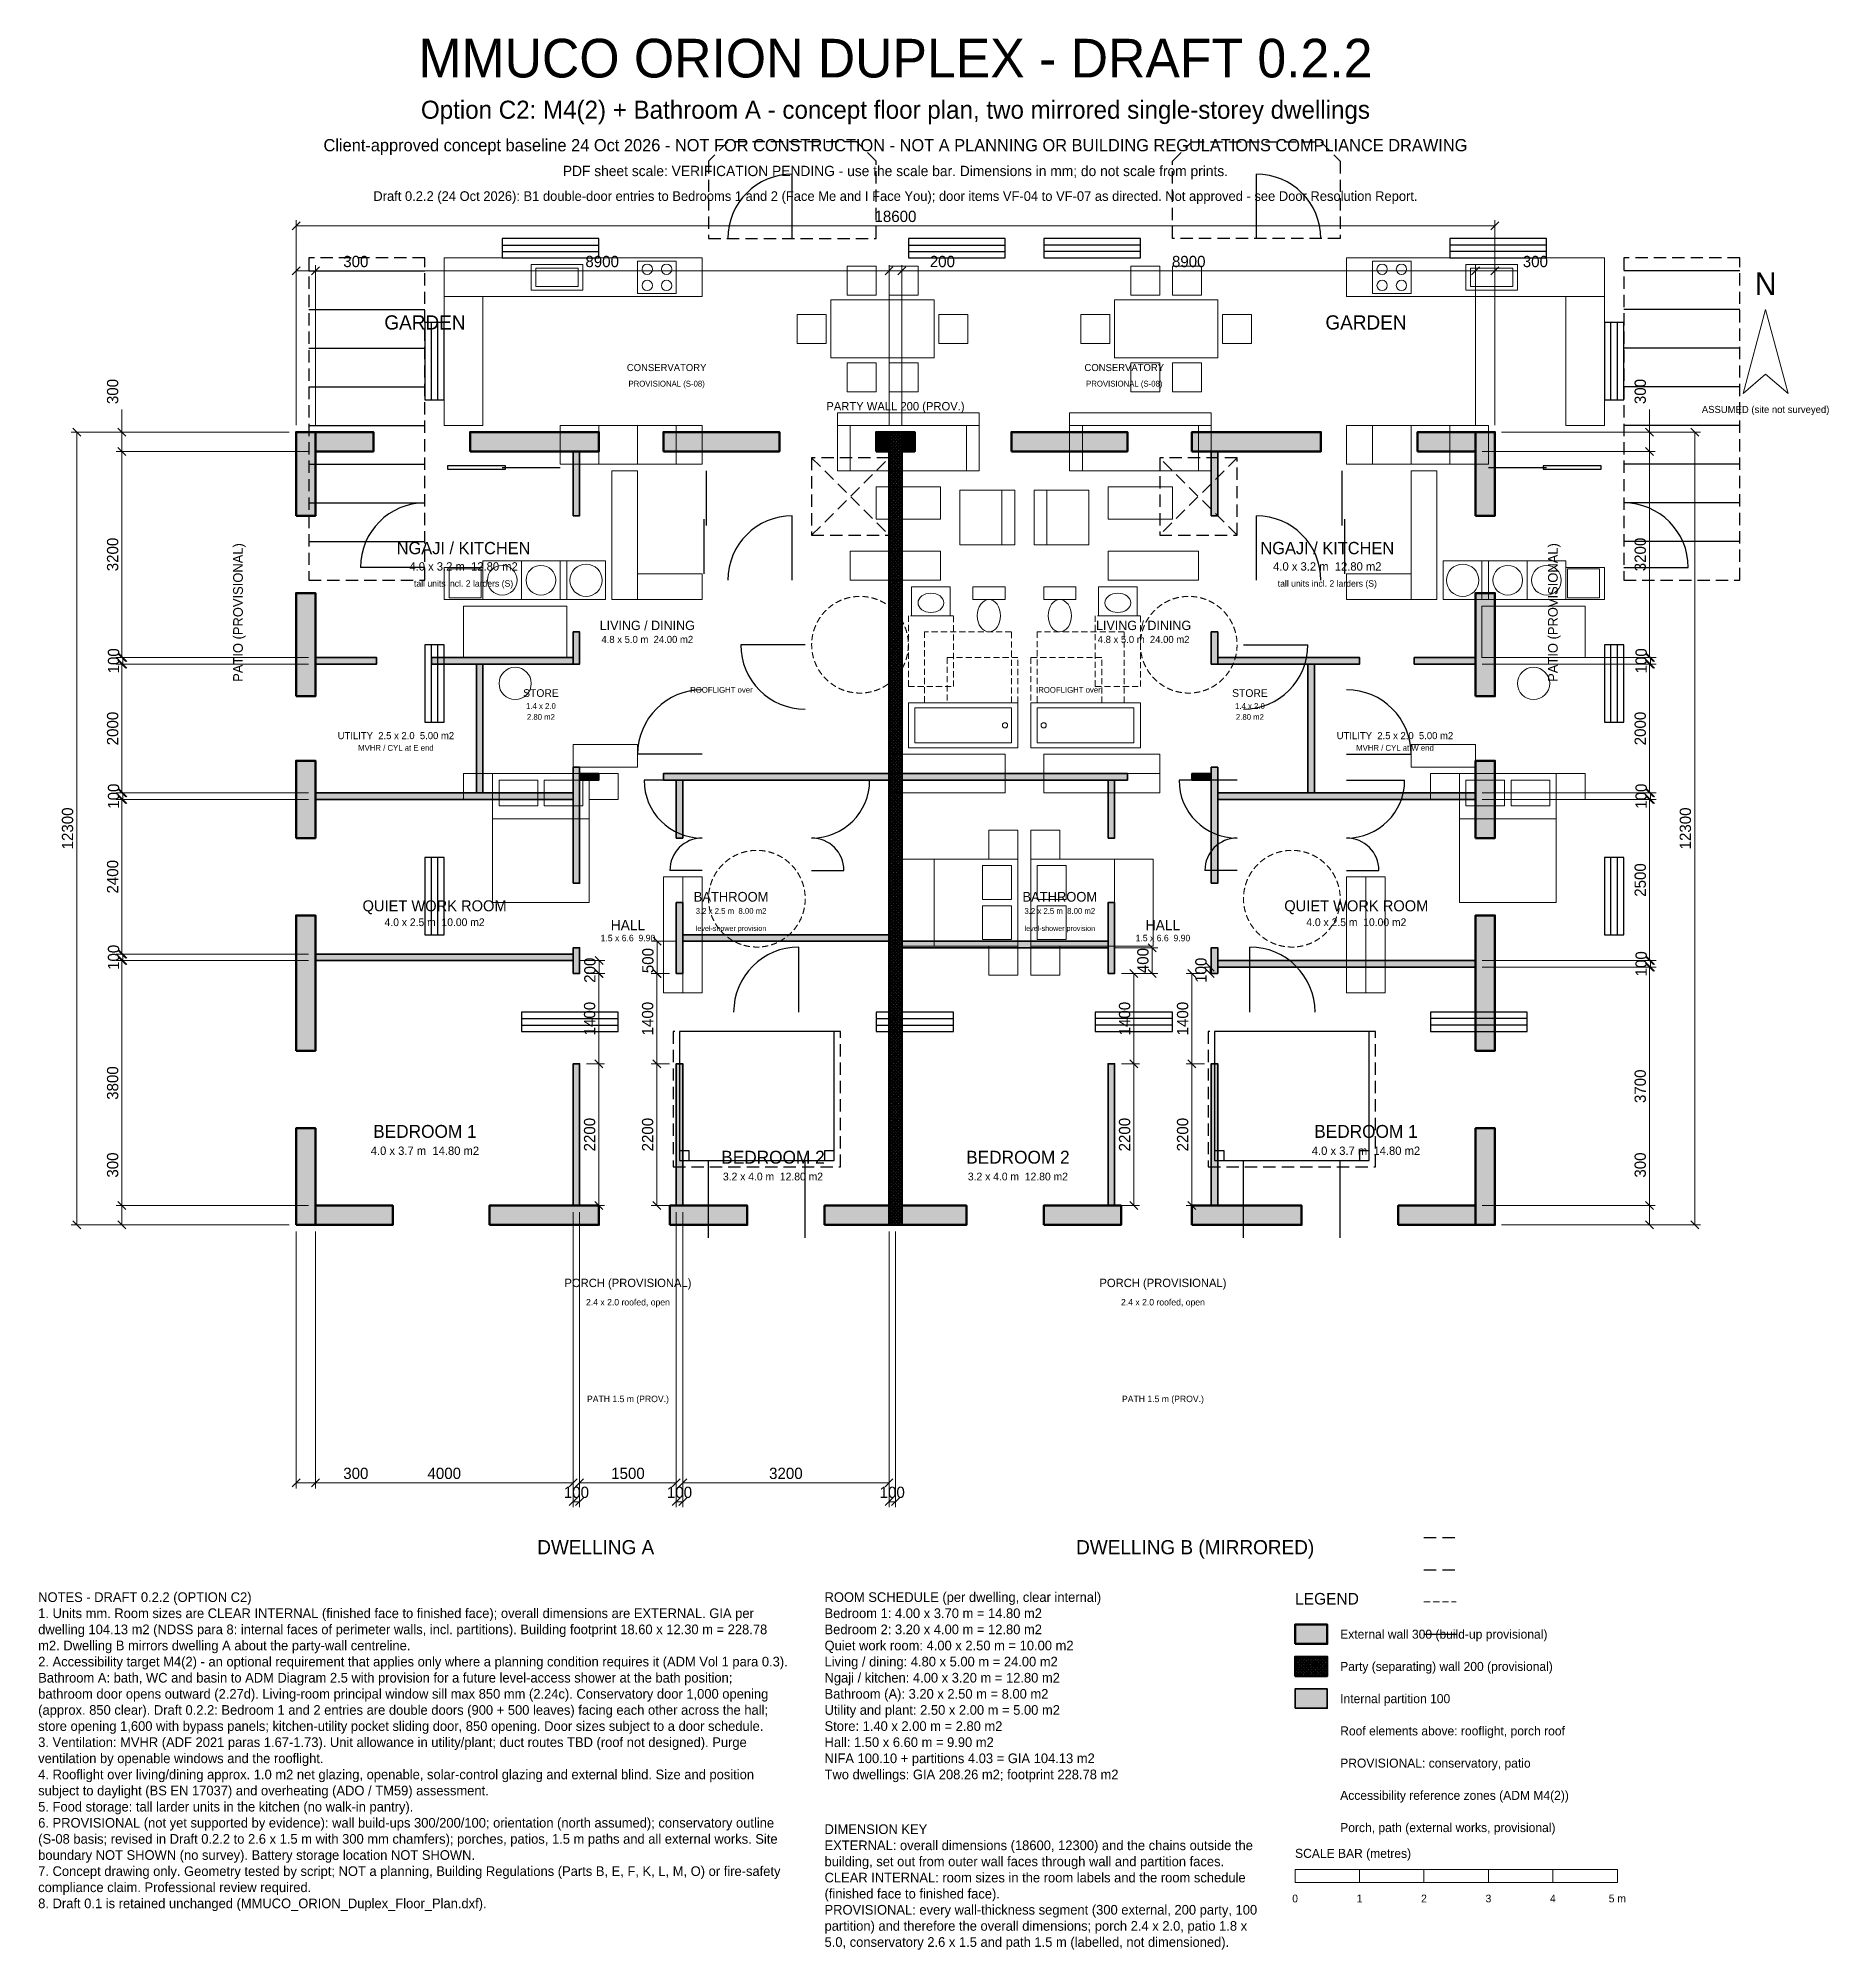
# Model space of a CAD drawing. Header units: millimetres. Extents: x -3999 to 23780, y -11246 to 18409.
import ezdxf
from ezdxf.enums import TextEntityAlignment as Align

# ---------------------------------------------------------------- set-up
doc = ezdxf.new("R2010")
doc.units = ezdxf.units.MM
doc.header["$LTSCALE"] = 15
doc.linetypes.add('DASHED', pattern=[19.05, 12.7, -6.35])
doc.linetypes.add('HIDDEN', pattern=[9.525, 6.35, -3.175])
for name, color, linetype, lineweight in [('A-ACCS', 3, 'HIDDEN', 13), ('A-ANNO-DIMS', 1, 'Continuous', 18), ('A-ANNO-TEXT', 7, 'Continuous', 25), ('A-DOOR', 4, 'Continuous', 25), ('A-EXT', 3, 'Continuous', 25), ('A-FURN', 8, 'Continuous', 18), ('A-GLAZ', 5, 'Continuous', 25), ('A-PROV', 30, 'DASHED', 25), ('A-ROOF', 6, 'DASHED', 25), ('A-SANI', 4, 'Continuous', 18), ('A-WALL-EXT', 7, 'Continuous', 50), ('A-WALL-INT', 8, 'Continuous', 35), ('A-WALL-PARTY', 1, 'Continuous', 50)]:
    doc.layers.add(name, color=color, linetype=linetype, lineweight=lineweight)
doc.dimstyles.new('ORION', dxfattribs={"dimscale": 70, "dimtxt": 2.5, "dimasz": 2.5, "dimexe": 1.25, "dimexo": 1.5, "dimgap": 0.8, "dimtad": 1, "dimdec": 0, "dimdsep": 46, "dimtxsty": 'Standard', "dimtsz": 1.25, "dimcen": 2.5, "dimadec": 0, "dimazin": 0, "dimtfac": 1, "dimtdec": 4, "dimtmove": 0, "dimatfit": 3, "dimfxl": 1, "dimtzin": 0, "dimarcsym": 0})

msp = doc.modelspace()

# ---------------------------------------------------------------- texts
at = {"layer": 'A-ANNO-TEXT'}
for s, height, p in [('MMUCO ORION DUPLEX - DRAFT 0.2.2', 600, (9300, 18100)), ('Option C2: M4(2) + Bathroom A - concept floor plan, two mirrored single-storey dwellings', 280, (9300, 17300)), ('Client-approved concept baseline 24 Oct 2026 - NOT FOR CONSTRUCTION - NOT A PLANNING OR BUILDING REGULATIONS COMPLIANCE DRAWING', 190, (9300, 16750)), ('PDF sheet scale: VERIFICATION PENDING - use the scale bar. Dimensions in mm; do not scale from prints.', 160, (9300, 16350)), ('Draft 0.2.2 (24 Oct 2026): B1 double-door entries to Bedrooms 1 and 2 (Face Me and I Face You); door items VF-04 to VF-07 as directed. Not approved - see Door Resolution Report.', 150, (9300, 15960)), ('N', 350, (22800, 14600)), ('GARDEN', 220, (2000, 14000)), ('GARDEN', 220, (16600, 14000)), ('CONSERVATORY', 110, (5750, 13300)), ('CONSERVATORY', 110, (12850, 13300)), ('PROVISIONAL (S-08)', 90, (5750, 13050)), ('PROVISIONAL (S-08)', 90, (12850, 13050)), ('PARTY WALL 200 (PROV.)', 130, (9300, 12700)), ('ASSUMED (site not surveyed)', 110, (22800, 12650)), ('NGAJI / KITCHEN', 190, (2600, 10500)), ('NGAJI / KITCHEN', 190, (16000, 10500)), ('4.0 x 3.2 m  12.80 m2', 130, (2600, 10215)), ('4.0 x 3.2 m  12.80 m2', 130, (16000, 10215)), ('tall units incl. 2 larders (S)', 100, (2600, 9950)), ('tall units incl. 2 larders (S)', 100, (16000, 9950)), ('LIVING / DINING', 145, (5450, 9300)), ('LIVING / DINING', 145, (13150, 9300)), ('4.8 x 5.0 m  24.00 m2', 110, (5450, 9082.5)), ('4.8 x 5.0 m  24.00 m2', 110, (13150, 9082.5)), ('STORE', 120, (3800, 8250)), ('ROOFLIGHT over', 90, (6600, 8300)), ('ROOFLIGHT over', 90, (12000, 8300)), ('STORE', 120, (14800, 8250)), ('1.4 x 2.0', 90, (3800, 8050)), ('1.4 x 2.0', 90, (14800, 8050)), ('2.80 m2', 90, (3800, 7880)), ('2.80 m2', 90, (14800, 7880)), ('UTILITY  2.5 x 2.0  5.00 m2', 110, (1550, 7590)), ('MVHR / CYL at E end', 90, (1550, 7400)), ('UTILITY  2.5 x 2.0  5.00 m2', 110, (17050, 7590)), ('MVHR / CYL at W end', 90, (17050, 7400)), ('BATHROOM', 150, (6750, 5090)), ('BATHROOM', 150, (11850, 5090)), ('QUIET WORK ROOM', 170, (2150, 4950)), ('4.0 x 2.5 m  10.00 m2', 120, (2150, 4695)), ('3.2 x 2.5 m  8.00 m2', 90, (6750, 4870)), ('3.2 x 2.5 m  8.00 m2', 90, (11850, 4870)), ('QUIET WORK ROOM', 170, (16450, 4950)), ('4.0 x 2.5 m  10.00 m2', 120, (16450, 4695)), ('1.5 x 6.6  9.90', 100, (5150, 4450)), ('HALL', 160, (5150, 4650)), ('level-shower provision', 80, (6750, 4600)), ('level-shower provision', 80, (11850, 4600)), ('1.5 x 6.6  9.90', 100, (13450, 4450)), ('HALL', 160, (13450, 4650)), ('BEDROOM 1', 200, (2000, 1450)), ('BEDROOM 1', 200, (16600, 1450)), ('4.0 x 3.7 m  14.80 m2', 130, (2000, 1150)), ('4.0 x 3.7 m  14.80 m2', 130, (16600, 1150)), ('BEDROOM 2', 200, (7400, 1050)), ('BEDROOM 2', 200, (11200, 1050)), ('3.2 x 4.0 m  12.80 m2', 120, (7400, 750)), ('3.2 x 4.0 m  12.80 m2', 120, (11200, 750)), ('PORCH (PROVISIONAL)', 130, (5150, -900)), ('PORCH (PROVISIONAL)', 130, (13450, -900)), ('2.4 x 2.0 roofed, open', 100, (5150, -1200)), ('2.4 x 2.0 roofed, open', 100, (13450, -1200)), ('PATH 1.5 m (PROV.)', 100, (5150, -2700)), ('PATH 1.5 m (PROV.)', 100, (13450, -2700)), ('DWELLING A', 220, (4650, -5000)), ('DWELLING B (MIRRORED)', 220, (13950, -5000)), ('0', 120, (15500, -10450)), ('1', 120, (16500, -10450)), ('2', 120, (17500, -10450)), ('3', 120, (18500, -10450)), ('4', 120, (19500, -10450)), ('5 m', 120, (20500, -10450))]:
    msp.add_text(s, height=height, dxfattribs=at).set_placement(p, align=Align.MIDDLE_CENTER)
for p in [(-900, 9500), (19500, 9500)]:
    msp.add_text('PATIO (PROVISIONAL)', height=150, rotation=90, dxfattribs=at).set_placement(p, align=Align.MIDDLE_CENTER)
for s, height, p in [('LEGEND', 180, (15500, -5800)), ('External wall 300 (build-up provisional)', 140, (16200, -6350)), ('Party (separating) wall 200 (provisional)', 140, (16200, -6850)), ('Internal partition 100', 140, (16200, -7350)), ('Roof elements above: rooflight, porch roof', 140, (16200, -7850)), ('PROVISIONAL: conservatory, patio', 140, (16200, -8350)), ('Accessibility reference zones (ADM M4(2))', 140, (16200, -8850)), ('Porch, path (external works, provisional)', 140, (16200, -9350)), ('SCALE BAR (metres)', 140, (15500, -9750))]:
    msp.add_text(s, height=height, dxfattribs=at).set_placement(p, align=Align.MIDDLE_LEFT)
at = {"layer": 'A-ANNO-TEXT', "char_height": 150, "attachment_point": 1}
for s, insert, width in [('NOTES - DRAFT 0.2.2 (OPTION C2)\\P1. Units mm. Room sizes are CLEAR INTERNAL (finished face to finished face); overall dimensions are EXTERNAL. GIA per dwelling 104.13 m2 (NDSS para 8: internal faces of perimeter walls, incl. partitions). Building footprint 18.60 x 12.30 m = 228.78 m2. Dwelling B mirrors dwelling A about the party-wall centreline.\\P2. Accessibility target M4(2) - an optional requirement that applies only where a planning condition requires it (ADM Vol 1 para 0.3). Bathroom A: bath, WC and basin to ADM Diagram 2.5 with provision for a future level-access shower at the bath position; bathroom door opens outward (2.27d). Living-room principal window sill max 850 mm (2.24c). Conservatory door 1,000 opening (approx. 850 clear). Draft 0.2.2: Bedroom 1 and 2 entries are double doors (900 + 500 leaves) facing each other across the hall; store opening 1,600 with bypass panels; kitchen-utility pocket sliding door, 850 opening. Door sizes subject to a door schedule.\\P3. Ventilation: MVHR (ADF 2021 paras 1.67-1.73). Unit allowance in utility/plant; duct routes TBD (roof not designed). Purge ventilation by openable windows and the rooflight.\\P4. Rooflight over living/dining approx. 1.0 m2 net glazing, openable, solar-control glazing and external blind. Size and position subject to daylight (BS EN 17037) and overheating (ADO / TM59) assessment.\\P5. Food storage: tall larder units in the kitchen (no walk-in pantry).\\P6. PROVISIONAL (not yet supported by evidence): wall build-ups 300/200/100; orientation (north assumed); conservatory outline (S-08 basis; revised in Draft 0.2.2 to 2.6 x 1.5 m with 300 mm chamfers); porches, patios, 1.5 m paths and all external works. Site boundary NOT SHOWN (no survey). Battery storage location NOT SHOWN.\\P7. Concept drawing only. Geometry tested by script; NOT a planning, Building Regulations (Parts B, E, F, K, L, M, O) or fire-safety compliance claim. Professional review required.\\P8. Draft 0.1 is retained unchanged (MMUCO_ORION_Duplex_Floor_Plan.dxf).', (-4000, -5700), 11600), ('ROOM SCHEDULE (per dwelling, clear internal)\\PBedroom 1: 4.00 x 3.70 m = 14.80 m2\\PBedroom 2: 3.20 x 4.00 m = 12.80 m2\\PQuiet work room: 4.00 x 2.50 m = 10.00 m2\\PLiving / dining: 4.80 x 5.00 m = 24.00 m2\\PNgaji / kitchen: 4.00 x 3.20 m = 12.80 m2\\PBathroom (A): 3.20 x 2.50 m = 8.00 m2\\PUtility and plant: 2.50 x 2.00 m = 5.00 m2\\PStore: 1.40 x 2.00 m = 2.80 m2\\PHall: 1.50 x 6.60 m = 9.90 m2\\PNIFA 100.10 + partitions 4.03 = GIA 104.13 m2\\PTwo dwellings: GIA 208.26 m2; footprint 228.78 m2', (8200, -5700), 6900), ('DIMENSION KEY\\PEXTERNAL: overall dimensions (18600, 12300) and the chains outside the building, set out from outer wall faces through wall and partition faces.\\PCLEAR INTERNAL: room sizes in the room labels and the room schedule (finished face to finished face).\\PPROVISIONAL: every wall-thickness segment (300 external, 200 party, 100 partition) and therefore the overall dimensions; porch 2.4 x 2.0, patio 1.8 x 5.0, conservatory 2.6 x 1.5 and path 1.5 m (labelled, not dimensioned).', (8200, -9300), 6900)]:
    msp.add_mtext(s, dxfattribs=dict(at, insert=insert, width=width))

# ---------------------------------------------------------------- blocks, each defined once
blk = doc.blocks.new('*D1')
at = {"layer": 'A-ANNO-DIMS', "color": 0}
for p, q in [((-62, 15438), (62, 15562)), ((0, 12405), (0, 15588)), ((0, 15500), (18600, 15500)), ((18538, 15438), (18662, 15562)), ((18600, 12405), (18600, 15588))]:
    blk.add_line(p, q, dxfattribs=at)
at = {"layer": 'A-ANNO-DIMS', "color": 0, "insert": (9300, 15644), "char_height": 175, "attachment_point": 5}
blk.add_mtext('18600', dxfattribs=at)
blk = doc.blocks.new('*D2')
at = {"layer": 'A-ANNO-DIMS', "color": 0}
for p, q in [((-62, 14738), (62, 14862)), ((0, 12405), (0, 14888)), ((238, 14738), (362, 14862)), ((300, 12405), (300, 14888)), ((0, 14800), (300, 14800)), ((300, 14800), (650, 14800))]:
    blk.add_line(p, q, dxfattribs=at)
at = {"layer": 'A-ANNO-DIMS', "color": 0, "insert": (928, 14944), "char_height": 175, "attachment_point": 5}
blk.add_mtext('300', dxfattribs=at)
blk = doc.blocks.new('*D3')
at = {"layer": 'A-ANNO-DIMS', "color": 0}
for p, q in [((238, 14738), (362, 14862)), ((300, 12405), (300, 14888)), ((9138, 14738), (9262, 14862)), ((9200, 12405), (9200, 14888)), ((300, 14800), (9200, 14800))]:
    blk.add_line(p, q, dxfattribs=at)
at = {"layer": 'A-ANNO-DIMS', "color": 0, "insert": (4750, 14944), "char_height": 175, "attachment_point": 5}
blk.add_mtext('8900', dxfattribs=at)
blk = doc.blocks.new('*D4')
at = {"layer": 'A-ANNO-DIMS', "color": 0}
for p, q in [((9138, 14738), (9262, 14862)), ((9200, 12405), (9200, 14888)), ((9338, 14738), (9462, 14862)), ((9400, 12405), (9400, 14888)), ((9200, 14800), (9400, 14800)), ((9400, 14800), (9750, 14800))]:
    blk.add_line(p, q, dxfattribs=at)
at = {"layer": 'A-ANNO-DIMS', "color": 0, "insert": (10028, 14944), "char_height": 175, "attachment_point": 5}
blk.add_mtext('200', dxfattribs=at)
blk = doc.blocks.new('*D5')
at = {"layer": 'A-ANNO-DIMS', "color": 0}
for p, q in [((9338, 14738), (9462, 14862)), ((9400, 12405), (9400, 14888)), ((18238, 14738), (18362, 14862)), ((18300, 12405), (18300, 14888)), ((9400, 14800), (18300, 14800))]:
    blk.add_line(p, q, dxfattribs=at)
at = {"layer": 'A-ANNO-DIMS', "color": 0, "insert": (13850, 14944), "char_height": 175, "attachment_point": 5}
blk.add_mtext('8900', dxfattribs=at)
blk = doc.blocks.new('*D6')
at = {"layer": 'A-ANNO-DIMS', "color": 0}
for p, q in [((18238, 14738), (18362, 14862)), ((18300, 12405), (18300, 14888)), ((18538, 14738), (18662, 14862)), ((18600, 12405), (18600, 14888)), ((18300, 14800), (18600, 14800)), ((18600, 14800), (18950, 14800))]:
    blk.add_line(p, q, dxfattribs=at)
at = {"layer": 'A-ANNO-DIMS', "color": 0, "insert": (19228, 14944), "char_height": 175, "attachment_point": 5}
blk.add_mtext('300', dxfattribs=at)
blk = doc.blocks.new('*D7')
at = {"layer": 'A-ANNO-DIMS', "color": 0}
for p, q in [((0, -105), (0, -4088)), ((300, -105), (300, -4088)), ((-62, -4062), (62, -3938)), ((0, -4000), (300, -4000)), ((238, -4062), (362, -3938)), ((300, -4000), (650, -4000))]:
    blk.add_line(p, q, dxfattribs=at)
at = {"layer": 'A-ANNO-DIMS', "color": 0, "insert": (928, -3856), "char_height": 175, "attachment_point": 5}
blk.add_mtext('300', dxfattribs=at)
blk = doc.blocks.new('*D13')
at = {"layer": 'A-ANNO-DIMS', "color": 0}
for p, q in [((9200, -105), (9200, -4381)), ((9300, -105), (9300, -4381)), ((9138, -4355), (9262, -4232)), ((9200, -4294), (9300, -4294)), ((9238, -4355), (9362, -4232))]:
    blk.add_line(p, q, dxfattribs=at)
at = {"layer": 'A-ANNO-DIMS', "color": 0, "insert": (9250, -4150), "char_height": 175, "attachment_point": 5}
blk.add_mtext('100', dxfattribs=at)
blk = doc.blocks.new('*D14')
at = {"layer": 'A-ANNO-DIMS', "color": 0}
for p, q in [((-105, 12300), (-3488, 12300)), ((-3338, 12238), (-3462, 12362)), ((-3400, 0), (-3400, 12300)), ((-105, 0), (-3488, 0)), ((-3338, -62), (-3462, 62))]:
    blk.add_line(p, q, dxfattribs=at)
at = {"layer": 'A-ANNO-DIMS', "color": 0, "insert": (-3544, 6150), "char_height": 175, "attachment_point": 5, "rotation": 90}
blk.add_mtext('12300', dxfattribs=at)
blk = doc.blocks.new('*D31')
at = {"layer": 'A-ANNO-DIMS', "color": 0}
for p, q in [((18705, 12300), (21788, 12300)), ((21762, 12238), (21638, 12362)), ((21700, 0), (21700, 12300)), ((18705, 0), (21788, 0)), ((21762, -62), (21638, 62))]:
    blk.add_line(p, q, dxfattribs=at)
at = {"layer": 'A-ANNO-DIMS', "color": 0, "insert": (21556, 6150), "char_height": 175, "attachment_point": 5, "rotation": 90}
blk.add_mtext('12300', dxfattribs=at)
blk = doc.blocks.new('*D32')
at = {"layer": 'A-ANNO-DIMS', "color": 0}
for p, q in [((4300, 195), (4300, -4088)), ((300, -105), (300, -4088)), ((238, -4062), (362, -3938)), ((300, -4000), (4300, -4000)), ((4238, -4062), (4362, -3938))]:
    blk.add_line(p, q, dxfattribs=at)
at = {"layer": 'A-ANNO-DIMS', "color": 0, "insert": (2300, -3856), "char_height": 175, "attachment_point": 5}
blk.add_mtext('4000', dxfattribs=at)
blk = doc.blocks.new('*D33')
at = {"layer": 'A-ANNO-DIMS', "color": 0}
for p, q in [((4300, 195), (4300, -4381)), ((4400, 195), (4400, -4381)), ((4238, -4355), (4362, -4232)), ((4300, -4294), (4400, -4294)), ((4338, -4355), (4462, -4232))]:
    blk.add_line(p, q, dxfattribs=at)
at = {"layer": 'A-ANNO-DIMS', "color": 0, "insert": (4350, -4150), "char_height": 175, "attachment_point": 5}
blk.add_mtext('100', dxfattribs=at)
blk = doc.blocks.new('*D34')
at = {"layer": 'A-ANNO-DIMS', "color": 0}
for p, q in [((4400, 195), (4400, -4088)), ((5900, 195), (5900, -4088)), ((4338, -4062), (4462, -3938)), ((4400, -4000), (5900, -4000)), ((5838, -4062), (5962, -3938))]:
    blk.add_line(p, q, dxfattribs=at)
at = {"layer": 'A-ANNO-DIMS', "color": 0, "insert": (5150, -3856), "char_height": 175, "attachment_point": 5}
blk.add_mtext('1500', dxfattribs=at)
blk = doc.blocks.new('*D35')
at = {"layer": 'A-ANNO-DIMS', "color": 0}
for p, q in [((5900, 195), (5900, -4381)), ((6000, 195), (6000, -4381)), ((5838, -4355), (5962, -4232)), ((5900, -4294), (6000, -4294)), ((5938, -4355), (6062, -4232))]:
    blk.add_line(p, q, dxfattribs=at)
at = {"layer": 'A-ANNO-DIMS', "color": 0, "insert": (5950, -4150), "char_height": 175, "attachment_point": 5}
blk.add_mtext('100', dxfattribs=at)
blk = doc.blocks.new('*D36')
at = {"layer": 'A-ANNO-DIMS', "color": 0}
for p, q in [((6000, 195), (6000, -4088)), ((9200, -105), (9200, -4088)), ((5938, -4062), (6062, -3938)), ((6000, -4000), (9200, -4000)), ((9138, -4062), (9262, -3938))]:
    blk.add_line(p, q, dxfattribs=at)
at = {"layer": 'A-ANNO-DIMS', "color": 0, "insert": (7600, -3856), "char_height": 175, "attachment_point": 5}
blk.add_mtext('3200', dxfattribs=at)
blk = doc.blocks.new('*D37')
at = {"layer": 'A-ANNO-DIMS', "color": 0}
for p, q in [((-2700, 300), (-2700, 650)), ((195, 300), (-2788, 300)), ((-2638, 238), (-2762, 362)), ((-2700, 0), (-2700, 300)), ((-105, 0), (-2788, 0)), ((-2638, -62), (-2762, 62))]:
    blk.add_line(p, q, dxfattribs=at)
at = {"layer": 'A-ANNO-DIMS', "color": 0, "insert": (-2844, 928), "char_height": 175, "attachment_point": 5, "rotation": 90}
blk.add_mtext('300', dxfattribs=at)
blk = doc.blocks.new('*D22')
at = {"layer": 'A-ANNO-DIMS', "color": 0}
for p, q in [((-2638, 4038), (-2762, 4162)), ((195, 4100), (-2788, 4100)), ((-2700, 300), (-2700, 4100)), ((195, 300), (-2788, 300)), ((-2638, 238), (-2762, 362))]:
    blk.add_line(p, q, dxfattribs=at)
at = {"layer": 'A-ANNO-DIMS', "color": 0, "insert": (-2844, 2200), "char_height": 175, "attachment_point": 5, "rotation": 90}
blk.add_mtext('3800', dxfattribs=at)
blk = doc.blocks.new('*D23')
at = {"layer": 'A-ANNO-DIMS', "color": 0}
for p, q in [((195, 4200), (-2774, 4200)), ((-2625, 4138), (-2748, 4262)), ((-2625, 4038), (-2748, 4162)), ((-2686, 4100), (-2686, 4200)), ((195, 4100), (-2774, 4100))]:
    blk.add_line(p, q, dxfattribs=at)
at = {"layer": 'A-ANNO-DIMS', "color": 0, "insert": (-2830, 4150), "char_height": 175, "attachment_point": 5, "rotation": 90}
blk.add_mtext('100', dxfattribs=at)
blk = doc.blocks.new('*D24')
at = {"layer": 'A-ANNO-DIMS', "color": 0}
for p, q in [((195, 6600), (-2788, 6600)), ((-2638, 6538), (-2762, 6662)), ((-2700, 4200), (-2700, 6600)), ((195, 4200), (-2788, 4200)), ((-2638, 4138), (-2762, 4262))]:
    blk.add_line(p, q, dxfattribs=at)
at = {"layer": 'A-ANNO-DIMS', "color": 0, "insert": (-2844, 5400), "char_height": 175, "attachment_point": 5, "rotation": 90}
blk.add_mtext('2400', dxfattribs=at)
blk = doc.blocks.new('*D41')
at = {"layer": 'A-ANNO-DIMS', "color": 0}
for p, q in [((195, 6700), (-2774, 6700)), ((195, 6600), (-2774, 6600)), ((-2625, 6638), (-2748, 6762)), ((-2625, 6538), (-2748, 6662)), ((-2686, 6600), (-2686, 6700))]:
    blk.add_line(p, q, dxfattribs=at)
at = {"layer": 'A-ANNO-DIMS', "color": 0, "insert": (-2830, 6650), "char_height": 175, "attachment_point": 5, "rotation": 90}
blk.add_mtext('100', dxfattribs=at)
blk = doc.blocks.new('*D42')
at = {"layer": 'A-ANNO-DIMS', "color": 0}
for p, q in [((195, 8700), (-2788, 8700)), ((-2638, 8638), (-2762, 8762)), ((-2700, 6700), (-2700, 8700)), ((195, 6700), (-2788, 6700)), ((-2638, 6638), (-2762, 6762))]:
    blk.add_line(p, q, dxfattribs=at)
at = {"layer": 'A-ANNO-DIMS', "color": 0, "insert": (-2844, 7700), "char_height": 175, "attachment_point": 5, "rotation": 90}
blk.add_mtext('2000', dxfattribs=at)
blk = doc.blocks.new('*D43')
at = {"layer": 'A-ANNO-DIMS', "color": 0}
for p, q in [((195, 8800), (-2774, 8800)), ((195, 8700), (-2774, 8700)), ((-2625, 8738), (-2748, 8862)), ((-2625, 8638), (-2748, 8762)), ((-2686, 8700), (-2686, 8800))]:
    blk.add_line(p, q, dxfattribs=at)
at = {"layer": 'A-ANNO-DIMS', "color": 0, "insert": (-2830, 8750), "char_height": 175, "attachment_point": 5, "rotation": 90}
blk.add_mtext('100', dxfattribs=at)
blk = doc.blocks.new('*D44')
at = {"layer": 'A-ANNO-DIMS', "color": 0}
for p, q in [((195, 12000), (-2788, 12000)), ((-2638, 11938), (-2762, 12062)), ((-2700, 8800), (-2700, 12000)), ((195, 8800), (-2788, 8800)), ((-2638, 8738), (-2762, 8862))]:
    blk.add_line(p, q, dxfattribs=at)
at = {"layer": 'A-ANNO-DIMS', "color": 0, "insert": (-2844, 10400), "char_height": 175, "attachment_point": 5, "rotation": 90}
blk.add_mtext('3200', dxfattribs=at)
blk = doc.blocks.new('*D45')
at = {"layer": 'A-ANNO-DIMS', "color": 0}
for p, q in [((-2700, 12300), (-2700, 12650)), ((-105, 12300), (-2788, 12300)), ((-2638, 12238), (-2762, 12362)), ((-2700, 12000), (-2700, 12300)), ((195, 12000), (-2788, 12000)), ((-2638, 11938), (-2762, 12062))]:
    blk.add_line(p, q, dxfattribs=at)
at = {"layer": 'A-ANNO-DIMS', "color": 0, "insert": (-2844, 12928), "char_height": 175, "attachment_point": 5, "rotation": 90}
blk.add_mtext('300', dxfattribs=at)
blk = doc.blocks.new('*D46')
at = {"layer": 'A-ANNO-DIMS', "color": 0}
for p, q in [((21000, 300), (21000, 650)), ((18405, 300), (21088, 300)), ((21062, 238), (20938, 362)), ((21000, 0), (21000, 300)), ((21062, -62), (20938, 62)), ((18705, 0), (21088, 0))]:
    blk.add_line(p, q, dxfattribs=at)
at = {"layer": 'A-ANNO-DIMS', "color": 0, "insert": (20856, 928), "char_height": 175, "attachment_point": 5, "rotation": 90}
blk.add_mtext('300', dxfattribs=at)
blk = doc.blocks.new('*D47')
at = {"layer": 'A-ANNO-DIMS', "color": 0}
for p, q in [((18405, 4000), (21088, 4000)), ((21062, 3938), (20938, 4062)), ((21000, 300), (21000, 4000)), ((18405, 300), (21088, 300)), ((21062, 238), (20938, 362))]:
    blk.add_line(p, q, dxfattribs=at)
at = {"layer": 'A-ANNO-DIMS', "color": 0, "insert": (20856, 2150), "char_height": 175, "attachment_point": 5, "rotation": 90}
blk.add_mtext('3700', dxfattribs=at)
blk = doc.blocks.new('*D48')
at = {"layer": 'A-ANNO-DIMS', "color": 0}
for p, q in [((21075, 4038), (20952, 4162)), ((18405, 4100), (21101, 4100)), ((18405, 4000), (21101, 4000)), ((21075, 3938), (20952, 4062)), ((21014, 4000), (21014, 4100))]:
    blk.add_line(p, q, dxfattribs=at)
at = {"layer": 'A-ANNO-DIMS', "color": 0, "insert": (20870, 4050), "char_height": 175, "attachment_point": 5, "rotation": 90}
blk.add_mtext('100', dxfattribs=at)
blk = doc.blocks.new('*D49')
at = {"layer": 'A-ANNO-DIMS', "color": 0}
for p, q in [((18405, 6600), (21088, 6600)), ((21062, 6538), (20938, 6662)), ((21000, 4100), (21000, 6600)), ((21062, 4038), (20938, 4162)), ((18405, 4100), (21088, 4100))]:
    blk.add_line(p, q, dxfattribs=at)
at = {"layer": 'A-ANNO-DIMS', "color": 0, "insert": (20856, 5350), "char_height": 175, "attachment_point": 5, "rotation": 90}
blk.add_mtext('2500', dxfattribs=at)
blk = doc.blocks.new('*D50')
at = {"layer": 'A-ANNO-DIMS', "color": 0}
for p, q in [((18405, 6700), (21101, 6700)), ((18405, 6600), (21101, 6600)), ((21075, 6638), (20952, 6762)), ((21075, 6538), (20952, 6662)), ((21014, 6600), (21014, 6700))]:
    blk.add_line(p, q, dxfattribs=at)
at = {"layer": 'A-ANNO-DIMS', "color": 0, "insert": (20870, 6650), "char_height": 175, "attachment_point": 5, "rotation": 90}
blk.add_mtext('100', dxfattribs=at)
blk = doc.blocks.new('*D51')
at = {"layer": 'A-ANNO-DIMS', "color": 0}
for p, q in [((18405, 8700), (21088, 8700)), ((21062, 8638), (20938, 8762)), ((21000, 6700), (21000, 8700)), ((18405, 6700), (21088, 6700)), ((21062, 6638), (20938, 6762))]:
    blk.add_line(p, q, dxfattribs=at)
at = {"layer": 'A-ANNO-DIMS', "color": 0, "insert": (20856, 7700), "char_height": 175, "attachment_point": 5, "rotation": 90}
blk.add_mtext('2000', dxfattribs=at)
blk = doc.blocks.new('*D52')
at = {"layer": 'A-ANNO-DIMS', "color": 0}
for p, q in [((18405, 8800), (21101, 8800)), ((18405, 8700), (21101, 8700)), ((21075, 8738), (20952, 8862)), ((21075, 8638), (20952, 8762)), ((21014, 8700), (21014, 8800))]:
    blk.add_line(p, q, dxfattribs=at)
at = {"layer": 'A-ANNO-DIMS', "color": 0, "insert": (20870, 8750), "char_height": 175, "attachment_point": 5, "rotation": 90}
blk.add_mtext('100', dxfattribs=at)
blk = doc.blocks.new('*D53')
at = {"layer": 'A-ANNO-DIMS', "color": 0}
for p, q in [((18405, 12000), (21088, 12000)), ((21062, 11938), (20938, 12062)), ((21000, 8800), (21000, 12000)), ((18405, 8800), (21088, 8800)), ((21062, 8738), (20938, 8862))]:
    blk.add_line(p, q, dxfattribs=at)
at = {"layer": 'A-ANNO-DIMS', "color": 0, "insert": (20856, 10400), "char_height": 175, "attachment_point": 5, "rotation": 90}
blk.add_mtext('3200', dxfattribs=at)
blk = doc.blocks.new('*D54')
at = {"layer": 'A-ANNO-DIMS', "color": 0}
for p, q in [((21000, 12300), (21000, 12650)), ((18705, 12300), (21088, 12300)), ((21062, 12238), (20938, 12362)), ((21000, 12000), (21000, 12300)), ((18405, 12000), (21088, 12000)), ((21062, 11938), (20938, 12062))]:
    blk.add_line(p, q, dxfattribs=at)
at = {"layer": 'A-ANNO-DIMS', "color": 0, "insert": (20856, 12928), "char_height": 175, "attachment_point": 5, "rotation": 90}
blk.add_mtext('300', dxfattribs=at)
blk = doc.blocks.new('*D8')
at = {"layer": 'A-ANNO-DIMS', "color": 0}
for p, q in [((4505, 2500), (4788, 2500)), ((4762, 2438), (4638, 2562)), ((4700, 300), (4700, 2500)), ((4505, 300), (4788, 300)), ((4762, 238), (4638, 362))]:
    blk.add_line(p, q, dxfattribs=at)
at = {"layer": 'A-ANNO-DIMS', "color": 0, "insert": (4556, 1400), "char_height": 175, "attachment_point": 5, "rotation": 90}
blk.add_mtext('2200', dxfattribs=at)
blk = doc.blocks.new('*D9')
at = {"layer": 'A-ANNO-DIMS', "color": 0}
for p, q in [((4505, 3900), (4788, 3900)), ((4762, 3838), (4638, 3962)), ((4700, 2500), (4700, 3900)), ((4505, 2500), (4788, 2500)), ((4762, 2438), (4638, 2562))]:
    blk.add_line(p, q, dxfattribs=at)
at = {"layer": 'A-ANNO-DIMS', "color": 0, "insert": (4556, 3200), "char_height": 175, "attachment_point": 5, "rotation": 90}
blk.add_mtext('1400', dxfattribs=at)
blk = doc.blocks.new('*D25')
at = {"layer": 'A-ANNO-DIMS', "color": 0}
for p, q in [((4765, 4038), (4642, 4162)), ((4405, 4100), (4791, 4100)), ((4505, 3900), (4791, 3900)), ((4765, 3838), (4642, 3962)), ((4704, 3900), (4704, 4100))]:
    blk.add_line(p, q, dxfattribs=at)
at = {"layer": 'A-ANNO-DIMS', "color": 0, "insert": (4560, 3950), "char_height": 175, "attachment_point": 5, "rotation": 90}
blk.add_mtext('200', dxfattribs=at)
blk = doc.blocks.new('*D11')
at = {"layer": 'A-ANNO-DIMS', "color": 0}
for p, q in [((5795, 2500), (5512, 2500)), ((5662, 2438), (5538, 2562)), ((5600, 300), (5600, 2500)), ((5795, 300), (5512, 300)), ((5662, 238), (5538, 362))]:
    blk.add_line(p, q, dxfattribs=at)
at = {"layer": 'A-ANNO-DIMS', "color": 0, "insert": (5456, 1400), "char_height": 175, "attachment_point": 5, "rotation": 90}
blk.add_mtext('2200', dxfattribs=at)
blk = doc.blocks.new('*D12')
at = {"layer": 'A-ANNO-DIMS', "color": 0}
for p, q in [((5795, 3900), (5512, 3900)), ((5662, 3838), (5538, 3962)), ((5600, 2500), (5600, 3900)), ((5795, 2500), (5512, 2500)), ((5662, 2438), (5538, 2562))]:
    blk.add_line(p, q, dxfattribs=at)
at = {"layer": 'A-ANNO-DIMS', "color": 0, "insert": (5456, 3200), "char_height": 175, "attachment_point": 5, "rotation": 90}
blk.add_mtext('1400', dxfattribs=at)
blk = doc.blocks.new('*D26')
at = {"layer": 'A-ANNO-DIMS', "color": 0}
for p, q in [((5665, 4338), (5542, 4462)), ((5895, 4400), (5516, 4400)), ((5604, 3900), (5604, 4400)), ((5795, 3900), (5516, 3900)), ((5665, 3838), (5542, 3962))]:
    blk.add_line(p, q, dxfattribs=at)
at = {"layer": 'A-ANNO-DIMS', "color": 0, "insert": (5460, 4100), "char_height": 175, "attachment_point": 5, "rotation": 90}
blk.add_mtext('500', dxfattribs=at)
blk = doc.blocks.new('*D16')
at = {"layer": 'A-ANNO-DIMS', "color": 0}
for p, q in [((14095, 2500), (13812, 2500)), ((13962, 2438), (13838, 2562)), ((13900, 300), (13900, 2500)), ((14095, 300), (13812, 300)), ((13962, 238), (13838, 362))]:
    blk.add_line(p, q, dxfattribs=at)
at = {"layer": 'A-ANNO-DIMS', "color": 0, "insert": (13756, 1400), "char_height": 175, "attachment_point": 5, "rotation": 90}
blk.add_mtext('2200', dxfattribs=at)
blk = doc.blocks.new('*D17')
at = {"layer": 'A-ANNO-DIMS', "color": 0}
for p, q in [((14095, 3900), (13812, 3900)), ((13962, 3838), (13838, 3962)), ((13900, 2500), (13900, 3900)), ((14095, 2500), (13812, 2500)), ((13962, 2438), (13838, 2562))]:
    blk.add_line(p, q, dxfattribs=at)
at = {"layer": 'A-ANNO-DIMS', "color": 0, "insert": (13756, 3200), "char_height": 175, "attachment_point": 5, "rotation": 90}
blk.add_mtext('1400', dxfattribs=at)
blk = doc.blocks.new('*D18')
at = {"layer": 'A-ANNO-DIMS', "color": 0}
for p, q in [((14095, 3900), (14096, 3900)), ((14195, 4000), (14096, 4000)), ((14245, 3938), (14122, 4062)), ((14245, 3838), (14122, 3962)), ((14184, 3900), (14184, 4000))]:
    blk.add_line(p, q, dxfattribs=at)
at = {"layer": 'A-ANNO-DIMS', "color": 0, "insert": (14040, 3950), "char_height": 175, "attachment_point": 5, "rotation": 90}
blk.add_mtext('100', dxfattribs=at)
blk = doc.blocks.new('*D19')
at = {"layer": 'A-ANNO-DIMS', "color": 0}
for p, q in [((12805, 2500), (13088, 2500)), ((13062, 2438), (12938, 2562)), ((13000, 300), (13000, 2500)), ((12805, 300), (13088, 300)), ((13062, 238), (12938, 362))]:
    blk.add_line(p, q, dxfattribs=at)
at = {"layer": 'A-ANNO-DIMS', "color": 0, "insert": (12856, 1400), "char_height": 175, "attachment_point": 5, "rotation": 90}
blk.add_mtext('2200', dxfattribs=at)
blk = doc.blocks.new('*D20')
at = {"layer": 'A-ANNO-DIMS', "color": 0}
for p, q in [((12805, 3900), (13088, 3900)), ((13062, 3838), (12938, 3962)), ((13000, 2500), (13000, 3900)), ((12805, 2500), (13088, 2500)), ((13062, 2438), (12938, 2562))]:
    blk.add_line(p, q, dxfattribs=at)
at = {"layer": 'A-ANNO-DIMS', "color": 0, "insert": (12856, 3200), "char_height": 175, "attachment_point": 5, "rotation": 90}
blk.add_mtext('1400', dxfattribs=at)
blk = doc.blocks.new('*D21')
at = {"layer": 'A-ANNO-DIMS', "color": 0}
for p, q in [((12705, 4300), (13371, 4300)), ((13345, 4238), (13222, 4362)), ((13284, 3900), (13284, 4300)), ((12805, 3900), (13371, 3900)), ((13345, 3838), (13222, 3962))]:
    blk.add_line(p, q, dxfattribs=at)
at = {"layer": 'A-ANNO-DIMS', "color": 0, "insert": (13140, 4100), "char_height": 175, "attachment_point": 5, "rotation": 90}
blk.add_mtext('400', dxfattribs=at)

# ---------------------------------------------------------------- dimensions: what is measured, and where the dimension line sits
at = {"layer": 'A-ANNO-DIMS'}
for base, p1, p2, picture, middle in [((9300, 15500), (0, 12300), (18600, 12300), '*D1', (9300, 15643.5)), ((150, 14800), (0, 12300), (300, 12300), '*D2', (927.7, 14943.5)), ((4750, 14800), (300, 12300), (9200, 12300), '*D3', (4750, 14943.5)), ((9300, 14800), (9200, 12300), (9400, 12300), '*D4', (10027.7, 14943.5)), ((13850, 14800), (9400, 12300), (18300, 12300), '*D5', (13850, 14943.5)), ((18450, 14800), (18300, 12300), (18600, 12300), '*D6', (19227.7, 14943.5)), ((2300, -4000), (300, 0), (4300, 300), '*D32', (2300, -3856.5)), ((5150, -4000), (4400, 300), (5900, 300), '*D34', (5150, -3856.5)), ((7600, -4000), (6000, 300), (9200, 0), '*D36', (7600, -3856.5)), ((150, -4000), (0, 0), (300, 0), '*D7', (927.7, -3856.5))]:
    dim = msp.add_linear_dim(base=base, p1=p1, p2=p2, dimstyle='ORION', dxfattribs=at)
    dim.commit()
    dim.dimension.update_dxf_attribs({"geometry": picture, "text_midpoint": middle})
for base, p1, p2, picture, middle in [((-2700, 12150), (300, 12000), (0, 12300), '*D45', (-2843.5, 12927.7)), ((21000, 12150), (18300, 12000), (18600, 12300), '*D54', (20856.5, 12927.7)), ((-3400, 6150), (0, 0), (0, 12300), '*D14', (-3543.5, 6150)), ((21700, 6150), (18600, 0), (18600, 12300), '*D31', (21556.5, 6150)), ((-2700, 10400), (300, 8800), (300, 12000), '*D44', (-2843.5, 10400)), ((21000, 10400), (18300, 8800), (18300, 12000), '*D53', (20856.5, 10400)), ((-2700, 7700), (300, 6700), (300, 8700), '*D42', (-2843.5, 7700)), ((21000, 7700), (18300, 6700), (18300, 8700), '*D51', (20856.5, 7700)), ((-2700, 5350), (300, 4200), (300, 6600), '*D24', (-2843.5, 5400)), ((21000, 5350), (18300, 4100), (18300, 6600), '*D49', (20856.5, 5350)), ((-2700, 2150), (300, 300), (300, 4100), '*D22', (-2843.5, 2200)), ((4700, 3200), (4400, 2500), (4400, 3900), '*D9', (4556.5, 3200)), ((5600, 3200), (5900, 2500), (5900, 3900), '*D12', (5456.5, 3200)), ((13000, 3200), (12700, 2500), (12700, 3900), '*D20', (12856.5, 3200)), ((13900, 3200), (14200, 2500), (14200, 3900), '*D17', (13756.5, 3200)), ((21000, 2150), (18300, 300), (18300, 4000), '*D47', (20856.5, 2150)), ((4700, 1400), (4400, 300), (4400, 2500), '*D8', (4556.5, 1400)), ((5600, 1400), (5900, 300), (5900, 2500), '*D11', (5456.5, 1400)), ((13000, 1400), (12700, 300), (12700, 2500), '*D19', (12856.5, 1400)), ((13900, 1400), (14200, 300), (14200, 2500), '*D16', (13756.5, 1400)), ((-2700, 150), (0, 0), (300, 300), '*D37', (-2843.5, 927.7)), ((21000, 150), (18600, 0), (18300, 300), '*D46', (20856.5, 927.7))]:
    dim = msp.add_linear_dim(base=base, p1=p1, p2=p2, angle=90, dimstyle='ORION', dxfattribs=at)
    dim.commit()
    dim.dimension.update_dxf_attribs({"geometry": picture, "text_midpoint": middle})
for base, p1, p2, picture, middle in [((-2686.5, 8750), (300, 8700), (300, 8800), '*D43', (-2830, 8750)), ((21013.5, 8750), (18300, 8700), (18300, 8800), '*D52', (20870, 8750)), ((-2686.5, 6650), (300, 6600), (300, 6700), '*D41', (-2830, 6650)), ((21013.5, 6650), (18300, 6600), (18300, 6700), '*D50', (20870, 6650)), ((5603.5, 4100), (5900, 3900), (6000, 4400), '*D26', (5460, 4100)), ((-2686.5, 4150), (300, 4100), (300, 4200), '*D23', (-2830, 4150)), ((4703.5, 3950), (4400, 3900), (4300, 4100), '*D25', (4560, 3950)), ((13283.5, 4100), (12700, 3900), (12600, 4300), '*D21', (13140, 4100)), ((21013.5, 4050), (18300, 4000), (18300, 4100), '*D48', (20870, 4050)), ((14183.5, 3950), (14200, 3900), (14300, 4000), '*D18', (14040, 3950))]:
    dim = msp.add_linear_dim(base=base, p1=p1, p2=p2, angle=90, dimstyle='ORION', dxfattribs=at)
    dim.commit()
    dim.dimension.update_dxf_attribs({"geometry": picture, "text_midpoint": middle, "dimtype": 160})
for base, p1, p2, picture, middle in [((4350, -4293.5), (4300, 300), (4400, 300), '*D33', (4350, -4150)), ((5950, -4293.5), (5900, 300), (6000, 300), '*D35', (5950, -4150)), ((9250, -4293.5), (9200, 0), (9300, 0), '*D13', (9250, -4150))]:
    dim = msp.add_linear_dim(base=base, p1=p1, p2=p2, dimstyle='ORION', dxfattribs=at)
    dim.commit()
    dim.dimension.update_dxf_attribs({"geometry": picture, "text_midpoint": middle, "dimtype": 160})

# ---------------------------------------------------------------- hatches: boundary and pattern name
at = {"layer": 'A-WALL-EXT'}
for points in [[(0, 11000), (300, 11000), (300, 12300), (0, 12300)], [(300, 12000), (1200, 12000), (1200, 12300), (300, 12300)], [(2700, 12000), (4700, 12000), (4700, 12300), (2700, 12300)], [(5700, 12000), (7500, 12000), (7500, 12300), (5700, 12300)], [(9000, 12000), (9200, 12000), (9200, 12300), (9000, 12300)], [(9400, 12000), (9600, 12000), (9600, 12300), (9400, 12300)], [(11100, 12000), (12900, 12000), (12900, 12300), (11100, 12300)], [(13900, 12000), (15900, 12000), (15900, 12300), (13900, 12300)], [(17400, 12000), (18300, 12000), (18300, 12300), (17400, 12300)], [(18300, 11000), (18600, 11000), (18600, 12300), (18300, 12300)], [(0, 8200), (300, 8200), (300, 9800), (0, 9800)], [(18300, 8200), (18600, 8200), (18600, 9800), (18300, 9800)], [(0, 6000), (300, 6000), (300, 7200), (0, 7200)], [(18300, 6000), (18600, 6000), (18600, 7200), (18300, 7200)], [(0, 2700), (300, 2700), (300, 4800), (0, 4800)], [(18300, 2700), (18600, 2700), (18600, 4800), (18300, 4800)], [(0, 0), (300, 0), (300, 1500), (0, 1500)], [(18300, 0), (18600, 0), (18600, 1500), (18300, 1500)], [(300, 0), (1500, 0), (1500, 300), (300, 300)], [(3000, 0), (4700, 0), (4700, 300), (3000, 300)], [(5800, 0), (7000, 0), (7000, 300), (5800, 300)], [(8200, 0), (9200, 0), (9200, 300), (8200, 300)], [(9400, 0), (10400, 0), (10400, 300), (9400, 300)], [(11600, 0), (12800, 0), (12800, 300), (11600, 300)], [(13900, 0), (15600, 0), (15600, 300), (13900, 300)], [(17100, 0), (18300, 0), (18300, 300), (17100, 300)], [(15500, -6500), (16000, -6500), (16000, -6200), (15500, -6200)]]:
    msp.add_hatch(color=256, dxfattribs=at).paths.add_polyline_path(points)
at = {"layer": 'A-WALL-INT'}
for points in [[(4300, 11000), (4400, 11000), (4400, 12000), (4300, 12000)], [(14200, 11000), (14300, 11000), (14300, 12000), (14200, 12000)], [(4300, 8700), (4400, 8700), (4400, 9200), (4300, 9200)], [(14200, 8700), (14300, 8700), (14300, 9200), (14200, 9200)], [(300, 8700), (1250, 8700), (1250, 8800), (300, 8800)], [(2100, 8700), (4300, 8700), (4300, 8800), (2100, 8800)], [(2800, 6700), (2900, 6700), (2900, 8700), (2800, 8700)], [(14300, 8700), (16500, 8700), (16500, 8800), (14300, 8800)], [(15700, 6700), (15800, 6700), (15800, 8700), (15700, 8700)], [(17350, 8700), (18300, 8700), (18300, 8800), (17350, 8800)], [(4300, 5300), (4400, 5300), (4400, 7100), (4300, 7100)], [(4400, 6900), (4700, 6900), (4700, 7000), (4400, 7000)], [(5700, 6900), (9200, 6900), (9200, 7000), (5700, 7000)], [(5900, 6000), (6000, 6000), (6000, 6900), (5900, 6900)], [(9400, 6900), (12900, 6900), (12900, 7000), (9400, 7000)], [(12600, 6000), (12700, 6000), (12700, 6900), (12600, 6900)], [(13900, 6900), (14200, 6900), (14200, 7000), (13900, 7000)], [(14200, 5300), (14300, 5300), (14300, 7100), (14200, 7100)], [(300, 6600), (4300, 6600), (4300, 6700), (300, 6700)], [(14300, 6600), (18300, 6600), (18300, 6700), (14300, 6700)], [(5900, 3900), (6000, 3900), (6000, 5000), (5900, 5000)], [(12600, 3900), (12700, 3900), (12700, 5000), (12600, 5000)], [(6000, 4400), (9200, 4400), (9200, 4500), (6000, 4500)], [(300, 4100), (4300, 4100), (4300, 4200), (300, 4200)], [(4300, 3900), (4400, 3900), (4400, 4300), (4300, 4300)], [(9400, 4300), (12600, 4300), (12600, 4400), (9400, 4400)], [(14200, 3900), (14300, 3900), (14300, 4300), (14200, 4300)], [(14300, 4000), (18300, 4000), (18300, 4100), (14300, 4100)], [(4300, 300), (4400, 300), (4400, 2500), (4300, 2500)], [(5900, 300), (6000, 300), (6000, 2500), (5900, 2500)], [(12600, 300), (12700, 300), (12700, 2500), (12600, 2500)], [(14200, 300), (14300, 300), (14300, 2500), (14200, 2500)], [(15500, -7500), (16000, -7500), (16000, -7200), (15500, -7200)]]:
    msp.add_hatch(color=256, dxfattribs=at).paths.add_polyline_path(points)
at = {"layer": 'A-WALL-PARTY'}
h = msp.add_hatch(dxfattribs=at)
h.set_pattern_fill('ANSI37', color=256, scale=12, style=0)
h.paths.add_polyline_path([(9200, 0), (9400, 0), (9400, 12300), (9200, 12300)])
h = msp.add_hatch(dxfattribs=at)
h.set_pattern_fill('ANSI37', color=256, scale=12, style=0)
h.paths.add_polyline_path([(15500, -7000), (16000, -7000), (16000, -6700), (15500, -6700)])

# ---------------------------------------------------------------- linework, layer by layer
at = {"layer": 'A-ACCS'}
msp.add_line((17500, -5850), (18000, -5850), dxfattribs=at)
for points in [[(9500, 8350), (10200, 8350), (10200, 9450), (9500, 9450)], [(9750, 8100), (11100, 8100), (11100, 9200), (9750, 9200)], [(11500, 8100), (12850, 8100), (12850, 9200), (11500, 9200)], [(12400, 8350), (13100, 8350), (13100, 9450), (12400, 9450)], [(10100, 8100), (11200, 8100), (11200, 8800), (10100, 8800)], [(11400, 8100), (12500, 8100), (12500, 8800), (11400, 8800)]]:
    msp.add_lwpolyline(points, close=True, dxfattribs=at)
for centre in [(8750, 9000), (13850, 9000), (7150, 5060), (15450, 5060)]:
    msp.add_circle(centre, 750, dxfattribs=at)
at = {"layer": 'A-ANNO-DIMS'}
for points in [[(22800, 14200), (22450, 12900), (22800, 13200), (23150, 12900)], [(15500, -10200), (16500, -10200), (16500, -10000), (15500, -10000)], [(16500, -10200), (17500, -10200), (17500, -10000), (16500, -10000)], [(17500, -10200), (18500, -10200), (18500, -10000), (17500, -10000)], [(18500, -10200), (19500, -10200), (19500, -10000), (18500, -10000)], [(19500, -10200), (20500, -10200), (20500, -10000), (19500, -10000)]]:
    msp.add_lwpolyline(points, close=True, dxfattribs=at)
at = {"layer": 'A-DOOR'}
for p, q in [((7700, 15300), (7700, 16300)), ((14900, 15300), (14900, 16300)), ((3200, 11750), (4100, 11750)), ((6370, 10850), (6370, 11700)), ((16230, 10850), (16230, 11700)), ((18500, 11750), (19400, 11750)), ((7700, 10000), (7700, 11000)), ((14900, 10000), (14900, 11000)), ((6330, 10100), (6330, 10950)), ((16270, 10100), (16270, 10950)), ((2000, 10200), (1000, 10200)), ((20600, 10200), (21600, 10200)), ((7900, 9000), (6900, 9000)), ((14700, 9000), (15700, 9000)), ((6300, 7300), (5300, 7300)), ((16300, 7300), (17300, 7300)), ((6300, 6900), (5400, 6900)), ((8000, 6900), (8900, 6900)), ((14600, 6900), (13700, 6900)), ((16300, 6900), (17200, 6900)), ((6300, 5500), (5800, 5500)), ((8000, 5500), (8500, 5500)), ((14600, 5500), (14100, 5500)), ((16300, 5500), (16800, 5500)), ((7800, 3300), (7800, 4310)), ((14800, 3300), (14800, 4310))]:
    msp.add_line(p, q, dxfattribs=at)
for points in [[(2350, 11725), (3250, 11725), (3250, 11775), (2350, 11775)], [(19350, 11725), (20250, 11725), (20250, 11775), (19350, 11775)]]:
    msp.add_lwpolyline(points, close=True, dxfattribs=at)
for centre, radius, start, end in [((7700, 15300), 1000, 90, 180), ((14900, 15300), 1000, 0, 90), ((2000, 10200), 1000, 90, 180), ((7700, 10000), 1000, 90, 180), ((14900, 10000), 1000, 0, 90), ((20600, 10200), 1000, 0, 90), ((7900, 9000), 1000, 180, 270), ((14700, 9000), 1000, 270, 0), ((6300, 7300), 1000, 90, 180), ((16300, 7300), 1000, 0, 90), ((6300, 6900), 900, 180, 270), ((8000, 6900), 900, 270, 0), ((14600, 6900), 900, 180, 270), ((16300, 6900), 900, 270, 0), ((6300, 5500), 500, 90, 180), ((8000, 5500), 500, 0, 90), ((14600, 5500), 500, 90, 180), ((16300, 5500), 500, 0, 90), ((7800, 3300), 1010, 90, 180), ((14800, 3300), 1010, 0, 90)]:
    msp.add_arc(centre, radius, start, end, dxfattribs=at)
at = {"layer": 'A-EXT'}
for p, q in [((200, 14800), (2000, 14800)), ((22400, 14800), (20600, 14800)), ((200, 14200), (2000, 14200)), ((22400, 14200), (20600, 14200)), ((200, 13600), (2000, 13600)), ((22400, 13600), (20600, 13600)), ((200, 13000), (2000, 13000)), ((22400, 13000), (20600, 13000)), ((200, 12400), (2000, 12400)), ((22400, 12400), (20600, 12400)), ((200, 11800), (2000, 11800)), ((22400, 11800), (20600, 11800)), ((200, 11200), (2000, 11200)), ((22400, 11200), (20600, 11200)), ((200, 10600), (2000, 10600)), ((22400, 10600), (20600, 10600)), ((6400, -200), (6400, 1000)), ((7900, -200), (7900, 1000)), ((14700, -200), (14700, 1000)), ((16200, -200), (16200, 1000)), ((17500, -6350), (18000, -6350))]:
    msp.add_line(p, q, dxfattribs=at)
for points in [[(5950, 1000), (8350, 1000), (8350, 3000), (5950, 3000)], [(14250, 1000), (16650, 1000), (16650, 3000), (14250, 3000)], [(5950, 1000), (6100, 1000), (6100, 1150), (5950, 1150)], [(8200, 1000), (8350, 1000), (8350, 1150), (8200, 1150)], [(14250, 1000), (14400, 1000), (14400, 1150), (14250, 1150)], [(16500, 1000), (16650, 1000), (16650, 1150), (16500, 1150)]]:
    msp.add_lwpolyline(points, close=True, dxfattribs=at)
at = {"layer": 'A-FURN'}
for p, q in [((4700, 11800), (4700, 12400)), ((5300, 11800), (5300, 12400)), ((5900, 11800), (5900, 12400)), ((8400, 12400), (10600, 12400)), ((8600, 11700), (8600, 12400)), ((10400, 11700), (10400, 12400)), ((14200, 12400), (12000, 12400)), ((12200, 11700), (12200, 12400)), ((14000, 11700), (14000, 12400)), ((16700, 11800), (16700, 12400)), ((17300, 11800), (17300, 12400)), ((17900, 11800), (17900, 12400)), ((10950, 10550), (10950, 11400)), ((11650, 10550), (11650, 11400)), ((9200, 7000), (11000, 7000)), ((13400, 7000), (11600, 7000)), ((3050, 6300), (4550, 6300)), ((19550, 6300), (18050, 6300)), ((9900, 4325), (9900, 5675)), ((12700, 4325), (12700, 5675)), ((6000, 3600), (6000, 5400)), ((16600, 3600), (16600, 5400))]:
    msp.add_line(p, q, dxfattribs=at)
for points in [[(2300, 14400), (6300, 14400), (6300, 15000), (2300, 15000)], [(8550, 14425), (9000, 14425), (9000, 14875), (8550, 14875)], [(9200, 14425), (9650, 14425), (9650, 14875), (9200, 14875)], [(12950, 14425), (13400, 14425), (13400, 14875), (12950, 14875)], [(13600, 14425), (14050, 14425), (14050, 14875), (13600, 14875)], [(16300, 14400), (20300, 14400), (20300, 15000), (16300, 15000)], [(2300, 12400), (2900, 12400), (2900, 14400), (2300, 14400)], [(8300, 13450), (9900, 13450), (9900, 14350), (8300, 14350)], [(12700, 13450), (14300, 13450), (14300, 14350), (12700, 14350)], [(19700, 12400), (20300, 12400), (20300, 14400), (19700, 14400)], [(7775, 13675), (8225, 13675), (8225, 14125), (7775, 14125)], [(9975, 13675), (10425, 13675), (10425, 14125), (9975, 14125)], [(12175, 13675), (12625, 13675), (12625, 14125), (12175, 14125)], [(14375, 13675), (14825, 13675), (14825, 14125), (14375, 14125)], [(8550, 12925), (9000, 12925), (9000, 13375), (8550, 13375)], [(9200, 12925), (9650, 12925), (9650, 13375), (9200, 13375)], [(12950, 12925), (13400, 12925), (13400, 13375), (12950, 13375)], [(13600, 12925), (14050, 12925), (14050, 13375), (13600, 13375)], [(8400, 11700), (10600, 11700), (10600, 12600), (8400, 12600)], [(12000, 11700), (14200, 11700), (14200, 12600), (12000, 12600)], [(4100, 11800), (6300, 11800), (6300, 12400), (4100, 12400)], [(16300, 11800), (18500, 11800), (18500, 12400), (16300, 12400)], [(4900, 9700), (5300, 9700), (5300, 11700), (4900, 11700)], [(17300, 9700), (17700, 9700), (17700, 11700), (17300, 11700)], [(9000, 10950), (10000, 10950), (10000, 11450), (9000, 11450)], [(10300, 10550), (11150, 10550), (11150, 11400), (10300, 11400)], [(11450, 10550), (12300, 10550), (12300, 11400), (11450, 11400)], [(12600, 10950), (13600, 10950), (13600, 11450), (12600, 11450)], [(8600, 10000), (10000, 10000), (10000, 10450), (8600, 10450)], [(12600, 10000), (14000, 10000), (14000, 10450), (12600, 10450)], [(2300, 9700), (2900, 9700), (2900, 10200), (2300, 10200)], [(2900, 9700), (4200, 9700), (4200, 10300), (2900, 10300)], [(4200, 9700), (4800, 9700), (4800, 10300), (4200, 10300)], [(5300, 9700), (6300, 9700), (6300, 10100), (5300, 10100)], [(16300, 9700), (17300, 9700), (17300, 10100), (16300, 10100)], [(17800, 9700), (18400, 9700), (18400, 10300), (17800, 10300)], [(18400, 9700), (19700, 9700), (19700, 10300), (18400, 10300)], [(19700, 9700), (20300, 9700), (20300, 10200), (19700, 10200)], [(2600, 8800), (4200, 8800), (4200, 9600), (2600, 9600)], [(18400, 8800), (20000, 8800), (20000, 9600), (18400, 9600)], [(4300, 7100), (5300, 7100), (5300, 7450), (4300, 7450)], [(17300, 7100), (18300, 7100), (18300, 7450), (17300, 7450)], [(9200, 6700), (11000, 6700), (11000, 7300), (9200, 7300)], [(11600, 6700), (13400, 6700), (13400, 7300), (11600, 7300)], [(2600, 6600), (3050, 6600), (3050, 7000), (2600, 7000)], [(3050, 5000), (4550, 5000), (4550, 7000), (3050, 7000)], [(3150, 6500), (3750, 6500), (3750, 6900), (3150, 6900)], [(3850, 6500), (4450, 6500), (4450, 6900), (3850, 6900)], [(4550, 6600), (5000, 6600), (5000, 7000), (4550, 7000)], [(17600, 6600), (18050, 6600), (18050, 7000), (17600, 7000)], [(18050, 5000), (19550, 5000), (19550, 7000), (18050, 7000)], [(18150, 6500), (18750, 6500), (18750, 6900), (18150, 6900)], [(18850, 6500), (19450, 6500), (19450, 6900), (18850, 6900)], [(19550, 6600), (20000, 6600), (20000, 7000), (19550, 7000)], [(10750, 5675), (11200, 5675), (11200, 6125), (10750, 6125)], [(11400, 5675), (11850, 5675), (11850, 6125), (11400, 6125)], [(9300, 4325), (11200, 4325), (11200, 5675), (9300, 5675)], [(11400, 4325), (13300, 4325), (13300, 5675), (11400, 5675)], [(5700, 3600), (6300, 3600), (6300, 5400), (5700, 5400)], [(10650, 5050), (11100, 5050), (11100, 5575), (10650, 5575)], [(11500, 5050), (11950, 5050), (11950, 5575), (11500, 5575)], [(16300, 3600), (16900, 3600), (16900, 5400), (16300, 5400)], [(10650, 4425), (11100, 4425), (11100, 4950), (10650, 4950)], [(11500, 4425), (11950, 4425), (11950, 4950), (11500, 4950)], [(10750, 3875), (11200, 3875), (11200, 4325), (10750, 4325)], [(11400, 3875), (11850, 3875), (11850, 4325), (11400, 4325)]]:
    msp.add_lwpolyline(points, close=True, dxfattribs=at)
for centre in [(4500, 10000), (18100, 10000), (3400, 8400), (19200, 8400)]:
    msp.add_circle(centre, 250, dxfattribs=at)
at = {"layer": 'A-GLAZ'}
for p, q in [((3200, 15200), (4700, 15200)), ((9500, 15200), (11000, 15200)), ((13100, 15200), (11600, 15200)), ((19400, 15200), (17900, 15200)), ((3200, 15100), (4700, 15100)), ((9500, 15100), (11000, 15100)), ((13100, 15100), (11600, 15100)), ((19400, 15100), (17900, 15100)), ((2100, 12800), (2100, 14000)), ((2200, 12800), (2200, 14000)), ((20400, 12800), (20400, 14000)), ((20500, 12800), (20500, 14000)), ((2100, 7800), (2100, 9000)), ((2200, 7800), (2200, 9000)), ((20400, 7800), (20400, 9000)), ((20500, 7800), (20500, 9000)), ((2100, 4500), (2100, 5700)), ((2200, 4500), (2200, 5700)), ((20400, 4500), (20400, 5700)), ((20500, 4500), (20500, 5700)), ((3500, 3200), (5000, 3200)), ((3500, 3100), (5000, 3100)), ((9000, 3200), (10200, 3200)), ((9000, 3100), (10200, 3100)), ((13600, 3200), (12400, 3200)), ((13600, 3100), (12400, 3100)), ((19100, 3200), (17600, 3200)), ((19100, 3100), (17600, 3100))]:
    msp.add_line(p, q, dxfattribs=at)
for points in [[(3200, 15000), (4700, 15000), (4700, 15300), (3200, 15300)], [(9500, 15000), (11000, 15000), (11000, 15300), (9500, 15300)], [(11600, 15000), (13100, 15000), (13100, 15300), (11600, 15300)], [(17900, 15000), (19400, 15000), (19400, 15300), (17900, 15300)], [(2000, 12800), (2300, 12800), (2300, 14000), (2000, 14000)], [(20300, 12800), (20600, 12800), (20600, 14000), (20300, 14000)], [(2000, 7800), (2300, 7800), (2300, 9000), (2000, 9000)], [(20300, 7800), (20600, 7800), (20600, 9000), (20300, 9000)], [(2000, 4500), (2300, 4500), (2300, 5700), (2000, 5700)], [(20300, 4500), (20600, 4500), (20600, 5700), (20300, 5700)], [(3500, 3000), (5000, 3000), (5000, 3300), (3500, 3300)], [(9000, 3000), (10200, 3000), (10200, 3300), (9000, 3300)], [(12400, 3000), (13600, 3000), (13600, 3300), (12400, 3300)], [(17600, 3000), (19100, 3000), (19100, 3300), (17600, 3300)]]:
    msp.add_lwpolyline(points, close=True, dxfattribs=at)
at = {"layer": 'A-PROV'}
msp.add_line((17500, -5350), (18000, -5350), dxfattribs=at)
for points in [[(6400, 15300), (9000, 15300), (9000, 16500), (8700, 16800), (6700, 16800), (6400, 16500)], [(16200, 15300), (13600, 15300), (13600, 16500), (13900, 16800), (15900, 16800), (16200, 16500)], [(200, 10000), (2000, 10000), (2000, 15000), (200, 15000)], [(20600, 10000), (22400, 10000), (22400, 15000), (20600, 15000)]]:
    msp.add_lwpolyline(points, close=True, dxfattribs=at)
at = {"layer": 'A-ROOF'}
for p, q in [((8000, 10700), (9200, 11900)), ((8000, 11900), (9200, 10700)), ((14600, 10700), (13400, 11900)), ((14600, 11900), (13400, 10700)), ((17500, -4850), (18000, -4850))]:
    msp.add_line(p, q, dxfattribs=at)
for points in [[(8000, 10700), (9200, 10700), (9200, 11900), (8000, 11900)], [(13400, 10700), (14600, 10700), (14600, 11900), (13400, 11900)], [(5850, 900), (8450, 900), (8450, 3000), (5850, 3000)], [(14150, 900), (16750, 900), (16750, 3000), (14150, 3000)]]:
    msp.add_lwpolyline(points, close=True, dxfattribs=at)
at = {"layer": 'A-SANI'}
for points in [[(3650, 14500), (4450, 14500), (4450, 14900), (3650, 14900)], [(3720, 14560), (4380, 14560), (4380, 14840), (3720, 14840)], [(5300, 14450), (5900, 14450), (5900, 14950), (5300, 14950)], [(16700, 14450), (17300, 14450), (17300, 14950), (16700, 14950)], [(18150, 14500), (18950, 14500), (18950, 14900), (18150, 14900)], [(18220, 14560), (18880, 14560), (18880, 14840), (18220, 14840)], [(2375, 9725), (2875, 9725), (2875, 10175), (2375, 10175)], [(2900, 9700), (3500, 9700), (3500, 10300), (2900, 10300)], [(3500, 9700), (4100, 9700), (4100, 10300), (3500, 10300)], [(18500, 9700), (19100, 9700), (19100, 10300), (18500, 10300)], [(19100, 9700), (19700, 9700), (19700, 10300), (19100, 10300)], [(19725, 9725), (20225, 9725), (20225, 10175), (19725, 10175)], [(9550, 9450), (10150, 9450), (10150, 9900), (9550, 9900)], [(10500, 9700), (11000, 9700), (11000, 9900), (10500, 9900)], [(11600, 9700), (12100, 9700), (12100, 9900), (11600, 9900)], [(12450, 9450), (13050, 9450), (13050, 9900), (12450, 9900)], [(9500, 7400), (11200, 7400), (11200, 8100), (9500, 8100)], [(9600, 7480), (11100, 7480), (11100, 8020), (9600, 8020)], [(11400, 7400), (13100, 7400), (13100, 8100), (11400, 8100)], [(11500, 7480), (13000, 7480), (13000, 8020), (11500, 8020)]]:
    msp.add_lwpolyline(points, close=True, dxfattribs=at)
for centre, radius in [((5450, 14825), 80), ((5750, 14825), 80), ((16850, 14825), 80), ((17150, 14825), 80), ((5450, 14575), 80), ((5750, 14575), 80), ((16850, 14575), 80), ((17150, 14575), 80), ((3200, 10000), 230), ((3800, 10000), 230), ((18800, 10000), 230), ((19400, 10000), 230), ((11000, 7750), 40), ((11600, 7750), 40)]:
    msp.add_circle(centre, radius, dxfattribs=at)
for centre, major_axis, ratio in [((9850, 9650), (200, 0), 0.75), ((12750, 9650), (-200, 0), 0.75), ((10750, 9450), (0, 250), 0.72), ((11850, 9450), (0, 250), 0.72)]:
    msp.add_ellipse(centre, major_axis=major_axis, ratio=ratio, dxfattribs=at)
at = {"layer": 'A-WALL-EXT'}
for points in [[(0, 11000), (300, 11000), (300, 12300), (0, 12300)], [(300, 12000), (1200, 12000), (1200, 12300), (300, 12300)], [(2700, 12000), (4700, 12000), (4700, 12300), (2700, 12300)], [(5700, 12000), (7500, 12000), (7500, 12300), (5700, 12300)], [(9000, 12000), (9200, 12000), (9200, 12300), (9000, 12300)], [(9400, 12000), (9600, 12000), (9600, 12300), (9400, 12300)], [(11100, 12000), (12900, 12000), (12900, 12300), (11100, 12300)], [(13900, 12000), (15900, 12000), (15900, 12300), (13900, 12300)], [(17400, 12000), (18300, 12000), (18300, 12300), (17400, 12300)], [(18300, 11000), (18600, 11000), (18600, 12300), (18300, 12300)], [(0, 8200), (300, 8200), (300, 9800), (0, 9800)], [(18300, 8200), (18600, 8200), (18600, 9800), (18300, 9800)], [(0, 6000), (300, 6000), (300, 7200), (0, 7200)], [(18300, 6000), (18600, 6000), (18600, 7200), (18300, 7200)], [(0, 2700), (300, 2700), (300, 4800), (0, 4800)], [(18300, 2700), (18600, 2700), (18600, 4800), (18300, 4800)], [(0, 0), (300, 0), (300, 1500), (0, 1500)], [(18300, 0), (18600, 0), (18600, 1500), (18300, 1500)], [(300, 0), (1500, 0), (1500, 300), (300, 300)], [(3000, 0), (4700, 0), (4700, 300), (3000, 300)], [(5800, 0), (7000, 0), (7000, 300), (5800, 300)], [(8200, 0), (9200, 0), (9200, 300), (8200, 300)], [(9400, 0), (10400, 0), (10400, 300), (9400, 300)], [(11600, 0), (12800, 0), (12800, 300), (11600, 300)], [(13900, 0), (15600, 0), (15600, 300), (13900, 300)], [(17100, 0), (18300, 0), (18300, 300), (17100, 300)], [(15500, -6500), (16000, -6500), (16000, -6200), (15500, -6200)]]:
    msp.add_lwpolyline(points, close=True, dxfattribs=at)
at = {"layer": 'A-WALL-INT'}
for points in [[(4300, 11000), (4400, 11000), (4400, 12000), (4300, 12000)], [(14200, 11000), (14300, 11000), (14300, 12000), (14200, 12000)], [(4300, 8700), (4400, 8700), (4400, 9200), (4300, 9200)], [(14200, 8700), (14300, 8700), (14300, 9200), (14200, 9200)], [(300, 8700), (1250, 8700), (1250, 8800), (300, 8800)], [(2100, 8700), (4300, 8700), (4300, 8800), (2100, 8800)], [(2800, 6700), (2900, 6700), (2900, 8700), (2800, 8700)], [(14300, 8700), (16500, 8700), (16500, 8800), (14300, 8800)], [(15700, 6700), (15800, 6700), (15800, 8700), (15700, 8700)], [(17350, 8700), (18300, 8700), (18300, 8800), (17350, 8800)], [(4300, 5300), (4400, 5300), (4400, 7100), (4300, 7100)], [(4400, 6900), (4700, 6900), (4700, 7000), (4400, 7000)], [(5700, 6900), (9200, 6900), (9200, 7000), (5700, 7000)], [(5900, 6000), (6000, 6000), (6000, 6900), (5900, 6900)], [(9400, 6900), (12900, 6900), (12900, 7000), (9400, 7000)], [(12600, 6000), (12700, 6000), (12700, 6900), (12600, 6900)], [(13900, 6900), (14200, 6900), (14200, 7000), (13900, 7000)], [(14200, 5300), (14300, 5300), (14300, 7100), (14200, 7100)], [(300, 6600), (4300, 6600), (4300, 6700), (300, 6700)], [(14300, 6600), (18300, 6600), (18300, 6700), (14300, 6700)], [(5900, 3900), (6000, 3900), (6000, 5000), (5900, 5000)], [(12600, 3900), (12700, 3900), (12700, 5000), (12600, 5000)], [(6000, 4400), (9200, 4400), (9200, 4500), (6000, 4500)], [(300, 4100), (4300, 4100), (4300, 4200), (300, 4200)], [(4300, 3900), (4400, 3900), (4400, 4300), (4300, 4300)], [(9400, 4300), (12600, 4300), (12600, 4400), (9400, 4400)], [(14200, 3900), (14300, 3900), (14300, 4300), (14200, 4300)], [(14300, 4000), (18300, 4000), (18300, 4100), (14300, 4100)], [(4300, 300), (4400, 300), (4400, 2500), (4300, 2500)], [(5900, 300), (6000, 300), (6000, 2500), (5900, 2500)], [(12600, 300), (12700, 300), (12700, 2500), (12600, 2500)], [(14200, 300), (14300, 300), (14300, 2500), (14200, 2500)], [(15500, -7500), (16000, -7500), (16000, -7200), (15500, -7200)]]:
    msp.add_lwpolyline(points, close=True, dxfattribs=at)
at = {"layer": 'A-WALL-PARTY'}
for points in [[(9200, 0), (9400, 0), (9400, 12300), (9200, 12300)], [(15500, -7000), (16000, -7000), (16000, -6700), (15500, -6700)]]:
    msp.add_lwpolyline(points, close=True, dxfattribs=at)

msp.set_redraw_order([(e.dxf.handle, doc.entitydb.next_handle()) for e in msp.query("TEXT MTEXT ATTDEF DIMENSION ARC_DIMENSION")])  # texts and dimensions are drawn at this point

doc.saveas('drawing.dxf')
